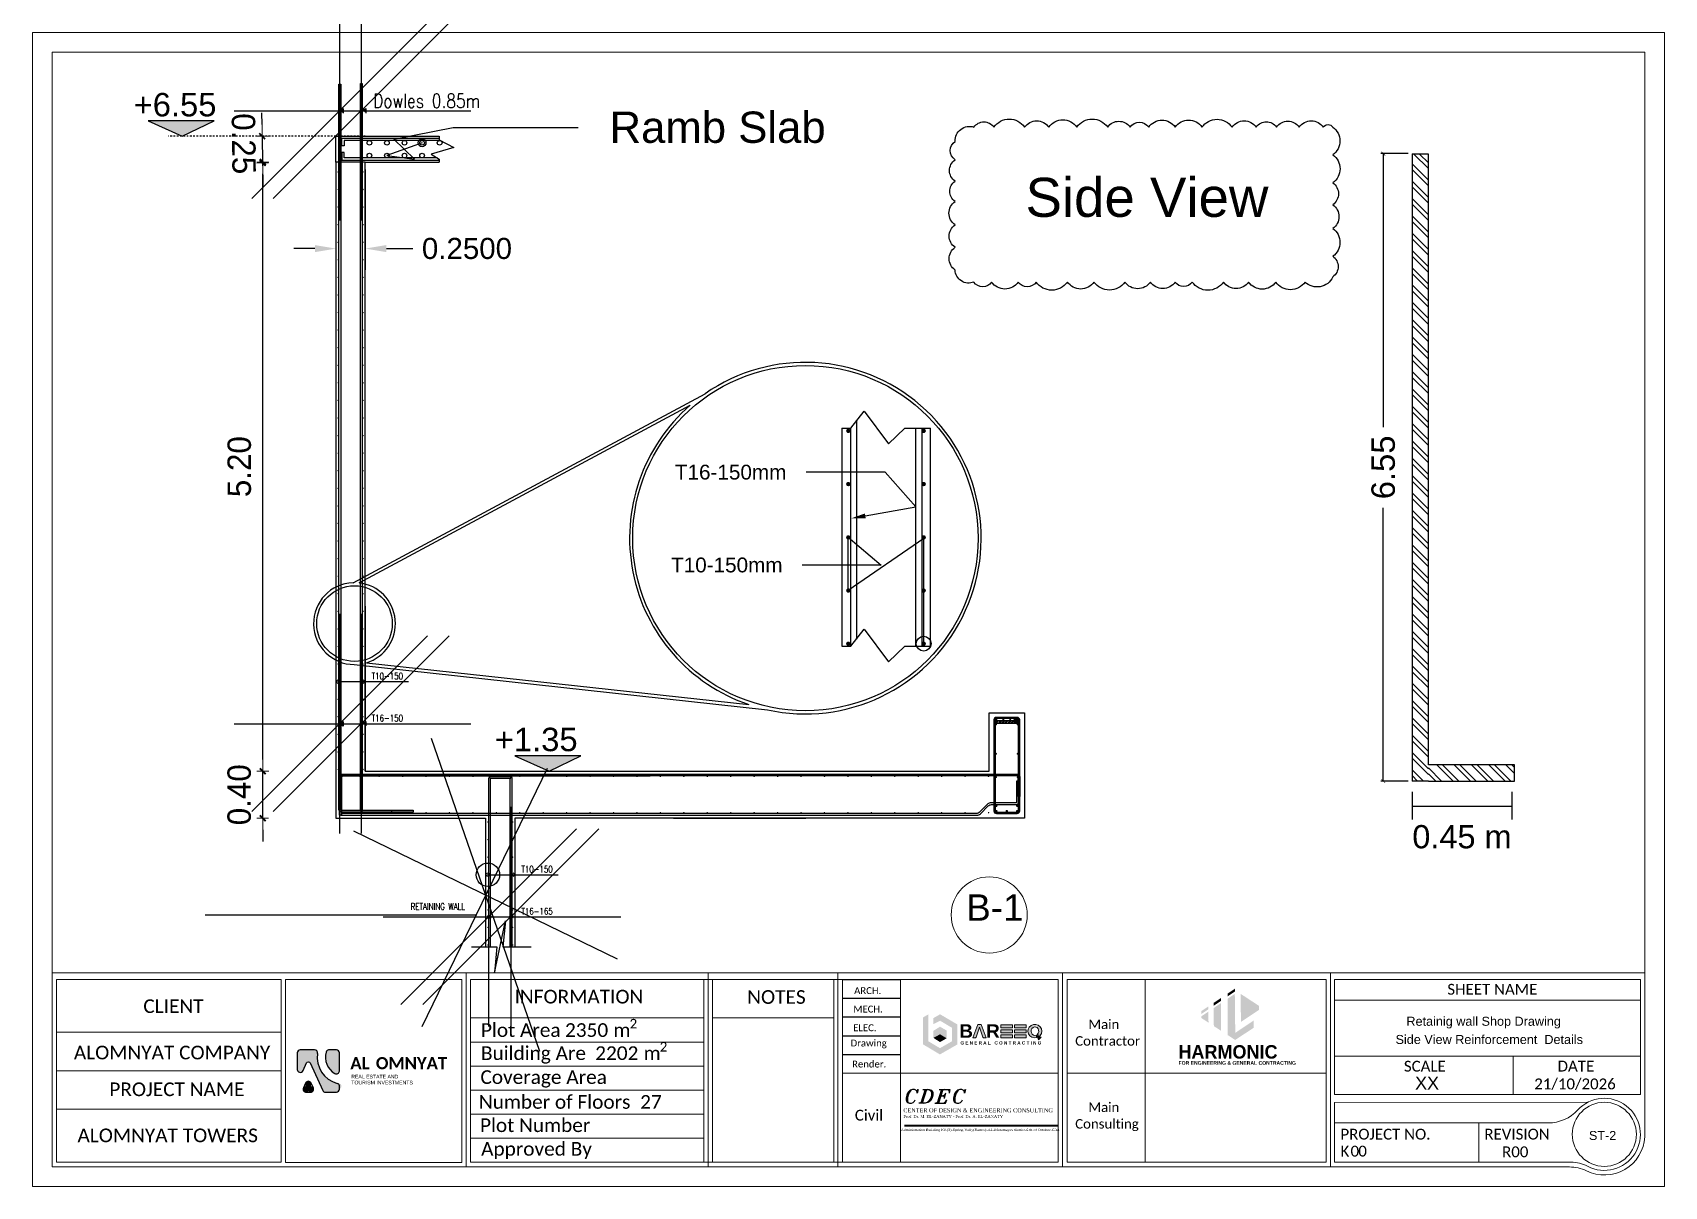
# Model space of a CAD drawing. Header units: millimetres. Extents: x 1175 to 1279, y 978 to 1322.
# Drawn here: x 1174.8 to 1279.1, y 1066.5 to 1140.3 of the extents above; entities that cross this region are included whole.
import ezdxf
from ezdxf import colors
from ezdxf.entities.mleader import LeaderData, LeaderLine
from ezdxf.enums import TextEntityAlignment as Align
from ezdxf.math import Vec2, Vec3

# ---------------------------------------------------------------- set-up
doc = ezdxf.new("R2010")
doc.units = ezdxf.units.MM
doc.linetypes.add('Centre', pattern=[0.03175, 0.00635, -0.004763, 0.015875, -0.004763])
doc.layers.get('Defpoints').update_dxf_attribs({"lineweight": 5})
for name, color, linetype in [('CDEC-FRAMING-PLAN', 7, 'Continuous'), ('CDEC-RFT-X', 221, 'Continuous'), ('CDEC-RFT-Y', 2, 'Continuous'), ('CDEC-SYMBOL', 8, 'Continuous'), ('CDEC-TEXT-25-SCALE', 70, 'Continuous'), ('MASSE', 7, 'Continuous'), ('Text', 7, 'Continuous'), ('XREF-FRAME$0$XREF-TITLEBLOCK$0$text', 3, 'Continuous')]:
    doc.layers.add(name, color=color, linetype=linetype)
for name, color, linetype, lineweight in [('Dim', 7, 'Continuous', 5), ('Grid', 8, 'Centre', 5), ('Sheet_Borders', 7, 'Continuous', 5)]:
    doc.layers.add(name, color=color, linetype=linetype, lineweight=lineweight)
doc.styles.add('Arial_1', font='arial.ttf', dxfattribs={"height": 0.45})
doc.styles.add('Arial_2', font='arial.ttf', dxfattribs={"height": 0.3})
doc.styles.add('CDEC-22-100', font='romans.shx', dxfattribs={"width": 0.8, "height": 0.22})
doc.styles.add('CDEC-22-25', font='romans.shx', dxfattribs={"width": 0.8, "height": 0.055})
doc.styles.add('CDEC-22-50', font='romans.shx', dxfattribs={"width": 0.8, "height": 0.25})
doc.styles.add('RA CALIBRI REGULAR', font='calibril.ttf')
doc.styles.get("Standard").update_dxf_attribs({"font": 'arial.ttf'})
doc.styles.add('XREF-AXIS$0$X-OPTA', font='x-opta1d.shx')
doc.styles.add('XREF-FRAME$0$XREF-TITLEBLOCK$0$CONCEPT1', font='times.ttf')
doc.styles.add('XREF-FRAME$0$XREF-TITLEBLOCK$0$HG', font='ITALICT.shx')
doc.dimstyles.new('CDEC-100', dxfattribs={"dimtxt": 0.22, "dimasz": 0.2, "dimexe": 0.1, "dimexo": 0.3, "dimgap": 0.1, "dimtad": 1, "dimdec": 0, "dimzin": 0, "dimdsep": 46, "dimtxsty": 'CDEC-22-100', "dimblk1": 'TICK', "dimblk2": 'TICK', "dimsah": 1, "dimcen": 0, "dimdle": 6.25, "dimclrd": 8, "dimclre": 8, "dimclrt": 70, "dimadec": 3, "dimazin": 0, "dimtfac": 1, "dimtdec": 0, "dimtix": 1, "dimtmove": 1, "dimatfit": 3, "dimldrblk": 'TICK', "dimfxl": 1, "dimtolj": 1, "dimtzin": 0, "dimarcsym": 0})
doc.dimstyles.new('CDEC-50', dxfattribs={"dimtxt": 0.25, "dimasz": 0.01, "dimexe": 6.25, "dimexo": 0.1, "dimgap": 0.1, "dimtad": 1, "dimlfac": 0.5, "dimzin": 0, "dimdsep": 46, "dimtxsty": 'CDEC-22-50', "dimblk1": 'TICK', "dimblk2": 'TICK', "dimsah": 1, "dimcen": 0, "dimdle": 6.25, "dimse1": 1, "dimse2": 1, "dimclrd": 8, "dimclre": 8, "dimclrt": 70, "dimazin": 0, "dimtfac": 1, "dimtix": 1, "dimtmove": 1, "dimatfit": 3, "dimldrblk": 'TICK', "dimfxl": 6.25, "dimtolj": 1, "dimtzin": 0, "dimarcsym": 0})
doc.dimstyles.new('Copy of ISO-25', dxfattribs={"dimtxt": 0.2, "dimasz": 0.25, "dimexe": 0.15, "dimexo": 0.25, "dimtad": 0, "dimdsep": 46, "dimtxsty": 'Standard', "dimblk": 'ARCHTICK', "dimcen": 0.5, "dimadec": 0, "dimazin": 0, "dimtfac": 1, "dimtmove": 0, "dimatfit": 3, "dimldrblk": 'ARCHTICK', "dimfxl": 1, "dimarcsym": 0})
doc.dimstyles.get("Standard").update_dxf_attribs({"dimtxt": 0.18, "dimasz": 0.18, "dimexe": 0.18, "dimexo": 0.0625, "dimgap": 0.09, "dimtad": 0, "dimtih": 1, "dimtoh": 1, "dimdec": 4, "dimzin": 0, "dimdsep": 46, "dimtxsty": 'Standard', "dimcen": 0.09, "dimadec": 0, "dimazin": 0, "dimtfac": 1, "dimtdec": 4, "dimtofl": 0, "dimtmove": 0, "dimatfit": 3, "dimfxl": 1, "dimtolj": 1, "dimtzin": 0, "dimarcsym": 0})
doc.dimstyles.new('XREF-AXIS$0$DIM100 FINAL..2010', dxfattribs={"dimtxt": 0.2, "dimasz": 0.1, "dimexe": 100, "dimexo": 100, "dimgap": 0.1, "dimtad": 1, "dimzin": 1, "dimdsep": 46, "dimtxsty": 'XREF-AXIS$0$X-OPTA', "dimblk": 'XREF-AXIS$0$TIK', "dimcen": 0.01, "dimse1": 1, "dimse2": 1, "dimclrd": 256, "dimclre": 1, "dimclrt": 3, "dimazin": 0, "dimtfac": 1, "dimtix": 1, "dimtmove": 1, "dimatfit": 3, "dimfxl": 10, "dimfxlon": 1, "dimarcsym": 0})
pattern_1 = [(0, (0, 0), (0, 6.985), [5.08, -1.905]), (90, (0, 0), (-6.985, 4e-16), [5.08, -1.905])]

msp = doc.modelspace()

# ---------------------------------------------------------------- texts
at = {"color": 0, "insert": (1238.295, 1131.02), "char_height": 2.5, "attachment_point": 1}
msp.add_mtext_dynamic_manual_height_columns('Side View', width=17.86758, gutter_width=12.5, heights=[0], dxfattribs=at)
at = {"color": 0, "insert": (1261.954, 1076.206), "char_height": 0.57817, "width": 12.51465, "attachment_point": 1}
msp.add_mtext('Side View Reinforcement  Details', dxfattribs=at)
at = {"layer": 'Text', "ltscale": 3}
for s, height, p in [('Retainig wall Shop Drawing ', 0.57817, (1262.65, 1076.794)), ('ST-2', 0.5782, (1274.317, 1069.488))]:
    msp.add_text(s, height=height, dxfattribs=at).set_placement(p)
at = {"layer": 'Text', "insert": (1263.026, 1088.119), "char_height": 1.4867, "attachment_point": 7, "style": 'Arial_1'}
msp.add_mtext_dynamic_manual_height_columns('0.45 m', width=14.5669, gutter_width=2.814, heights=[2.687], dxfattribs=at)

# ---------------------------------------------------------------- blocks, each defined once
blk = doc.blocks.new('A$Cd8bbae89')
at = {"true_color": 0x319dd3}
h = blk.add_hatch(color=142, dxfattribs=at)
h.dxf.hatch_style = 1
h.paths.add_polyline_path([(0.94, 5.22), (0, 4.67), (0, 0), (0.94, 0.53)])
h.paths.add_polyline_path([(2.97, 3.07), (1.82, 2.35), (1.82, 1.12), (2.97, 1.74)])
h.paths.add_polyline_path([(2.98, 5.23), (1.83, 4.57), (1.82, 3.51), (2.98, 4.11)])
at = {"true_color": 0x2a3383}
h = blk.add_hatch(color=177, dxfattribs=at)
h.dxf.hatch_style = 1
h.paths.add_polyline_path([(3, 5.22), (2.98, 5.22), (2.98, 4.11), (5.04, 2.89), (5.04, 0.52), (5.98, -0.03), (5.98, 3.47)])
h.paths.add_polyline_path([(4.12, 2.41), (2.97, 3.07), (2.97, 1.74), (4.12, 1.05)])
at = {"true_color": 0x319dd3}
h = blk.add_hatch(color=142, dxfattribs=at)
h.dxf.hatch_style = 1
h.paths.add_polyline_path([(8.67, 1.14), (9.13, 1.14, 0.319925), (9.24, 1.22), (9.85, 2.99), (10.44, 1.22, 0.322497), (10.56, 1.14), (11.01, 1.14), (10.13, 3.48), (9.58, 3.48)])
h.paths.add_polyline_path([(13.58, 3.39), (13.58, 2.9), (15.61, 2.9), (15.61, 3.39)])
h.paths.add_polyline_path([(13.58, 2.51), (13.58, 2.02), (15.61, 2.02), (15.61, 2.51)])
h.paths.add_polyline_path([(15.61, 1.14), (15.61, 1.63), (13.58, 1.63), (13.58, 1.14)])
h.paths.add_polyline_path([(15.94, 3.39), (15.94, 2.9), (17.97, 2.9), (17.97, 3.39)])
h.paths.add_polyline_path([(17.97, 2.02), (17.97, 2.51), (15.94, 2.51), (15.94, 2.02)])
h.paths.add_polyline_path([(17.97, 1.14), (17.97, 1.63), (15.94, 1.63), (15.94, 1.14)])
edge = h.paths.add_edge_path()
edge.add_ellipse((19.49, 2.29), major_axis=(-1.21, 0), ratio=0.972651, start_angle=138.7624, end_angle=466.2921)
edge.add_line((19.83, 1.16), (19.73, 1.59))
edge.add_ellipse((19.5, 2.29), major_axis=(0, 0.744), ratio=0.892628, start_angle=218.0399, end_angle=560.2223, ccw=False)
edge.add_line((19.91, 1.71), (20.4, 1.51))
at = {"true_color": 0x288cbd}
h = blk.add_hatch(color=142, dxfattribs=at)
h.dxf.hatch_style = 1
h.paths.add_polyline_path([(5.98, -0.03), (5.04, 0.52), (2.96, -0.67), (0.94, 0.53), (0, 0), (2.95, -1.76), (2.95, -1.76)])
h = blk.add_hatch(color=142, dxfattribs=at)
h.dxf.hatch_style = 1
h.paths.add_polyline_path([(4.12, 1.05), (2.97, 1.74), (1.82, 1.12), (2.97, 0.39)])
at = {"true_color": 0x2a3383}
h = blk.add_hatch(color=177, dxfattribs=at)
h.dxf.hatch_style = 1
h.paths.add_polyline_path([(20.1, 0.81), (20.58, 1.24), (19.85, 1.62)])
at = {"color": 142, "true_color": 0x319dd3}
blk.add_lwpolyline([(8.67, 1.14), (9.58, 3.48), (10.13, 3.48), (11.01, 1.14), (10.56, 1.14, -0.322497), (10.44, 1.22), (9.85, 2.99), (9.24, 1.22, -0.319925), (9.13, 1.14), (8.67, 1.14)], format="xyb", dxfattribs=at)
for points in [[(13.58, 3.39), (15.61, 3.39), (15.61, 2.9), (13.58, 2.9)], [(15.94, 3.39), (17.97, 3.39), (17.97, 2.9), (15.94, 2.9)], [(13.58, 2.51), (15.61, 2.51), (15.61, 2.02), (13.58, 2.02)], [(13.58, 1.63), (15.61, 1.63), (15.61, 1.14), (13.58, 1.14)], [(15.94, 2.51), (17.97, 2.51), (17.97, 2.02), (15.94, 2.02)], [(15.94, 1.63), (17.97, 1.63), (17.97, 1.14), (15.94, 1.14)]]:
    blk.add_lwpolyline(points, close=True, dxfattribs=at)
at = {"color": 143, "true_color": 0x42aad7}
for points in [[(19.73, 1.59), (19.83, 1.16)], [(19.91, 1.71), (20.4, 1.51)]]:
    blk.add_lwpolyline(points, dxfattribs=at)
at = {"color": 177, "true_color": 0x2a3383}
blk.add_lwpolyline([(19.85, 1.62), (20.58, 1.24), (20.1, 0.81), (19.85, 1.62)], dxfattribs=at)
at = {"color": 142, "true_color": 0x319dd3}
for centre, major_axis, ratio, start_param, end_param in [((19.49, 2.29), (-1.21, 0), 0.972651, 2.421862, 8.138333), ((19.5, 2.29), (0, 0.744), 0.892628, 3.805515, 9.777723)]:
    blk.add_ellipse(centre, major_axis=major_axis, ratio=ratio, start_param=start_param, end_param=end_param, dxfattribs=at)
at = {"attachment_point": 1}
for s, width, gutter_width, insert, char_height in [('{\\fArial|b1|i0|c0|p34;\\C142;\\c13868337;B} ', 2.3485, 11.74, (6.33, 3.49), 2.3485), ('\\pxsm2;{\\fArial|b1|i0|c0|p34;\\C177;\\c8598314;G E N E R A L   C O N T R A C T I N G}', 15.8741, 2.87, (6.53, 0.54), 0.5743)]:
    blk.add_mtext_dynamic_manual_height_columns(s, width=width, gutter_width=gutter_width, heights=[0], dxfattribs=dict(at, insert=insert, char_height=char_height))
at = {"color": 143, "true_color": 0x42aad7, "insert": (11.01, 3.49), "char_height": 2.3485, "attachment_point": 1}
blk.add_mtext_dynamic_manual_height_columns('{\\fArial|b1|i0|c0|p34;\\C142;\\c13868337;R} ', width=2.3485, gutter_width=11.74, heights=[0], dxfattribs=at)
blk = doc.blocks.new('sheet')
h = blk.add_hatch(color=154)
h.dxf.hatch_style = 1
h.paths.add_polyline_path([(-384.709, 42.281), (-384.71, 42.383), (-384.977, 42.204), (-384.976, 42.102)])
h = blk.add_hatch(color=154)
h.dxf.hatch_style = 1
h.paths.add_polyline_path([(-384.713, 42.195), (-384.976, 42.019), (-384.967, 40.692), (-384.699, 40.518), (-384.03, 40.958), (-384.03, 41.224), (-384.696, 40.775)])
h.paths.add_polyline_path([(-384.502, 42.197), (-384.489, 41.175), (-383.827, 41.618), (-383.827, 41.756)])
at = {"true_color": 0x636466}
h = blk.add_hatch(color=251, dxfattribs=at)
h.dxf.hatch_style = 1
h.paths.add_polyline_path([(-385.674, 41.634), (-385.675, 41.738), (-385.936, 41.563), (-385.936, 41.459)])
h.paths.add_polyline_path([(-385.673, 41.552), (-385.936, 41.376), (-385.936, 41.321), (-385.67, 41.148)])
h.paths.add_polyline_path([(-385.213, 41.86), (-385.481, 41.68), (-385.476, 41.022), (-385.211, 40.85)])
h = blk.add_hatch(color=251, dxfattribs=at)
h.dxf.hatch_style = 1
h.paths.add_polyline_path([(-385.213, 41.943), (-385.213, 42.046), (-385.483, 41.866), (-385.482, 41.763)])
at = {"true_color": 0x293189}
h = blk.add_hatch(color=177, dxfattribs=at)
h.dxf.hatch_style = 1
h.paths.add_polyline_path([(-418.734, 40.158, 0.414214), (-418.845, 40.046), (-418.845, 39.448, 0.802913), (-418.633, 39.401), (-418.502, 39.683, -0.639253), (-418.375, 39.682), (-417.915, 38.681, 0.29294), (-417.813, 38.616), (-417.42, 38.616, 0.414214), (-417.308, 38.728, 0.553295), (-417.269, 38.913, -0.417813), (-418.106, 40.034, 0.459795), (-418.218, 40.158)])
at = {"true_color": 0x4554a5}
h = blk.add_hatch(color=175, dxfattribs=at)
h.dxf.hatch_style = 1
h.paths.add_polyline_path([(-417.472, 39.295, 0.584571), (-417.308, 39.402), (-417.308, 40.046, 0.414214), (-417.42, 40.158), (-417.702, 40.158, 0.291504), (-417.79, 40.082, 0.342448)])
at = {"true_color": 0x000000}
h = blk.add_hatch(color=18, dxfattribs=at)
h.dxf.hatch_style = 1
h.paths.add_polyline_path([(-418.439, 38.651, 1.441321), (-418.347, 38.839, 1.901432), (-418.531, 38.839, 1.434024)])
at = {"color": 177, "true_color": 0x293189}
blk.add_lwpolyline([(-418.213, 40.158), (-418.734, 40.158, 0.414214), (-418.845, 40.046), (-418.845, 39.448, 0.802913), (-418.633, 39.401), (-418.502, 39.683, -0.639253), (-418.375, 39.682), (-417.915, 38.681, 0.29294), (-417.813, 38.616), (-417.42, 38.616, 0.414214), (-417.308, 38.728), (-417.308, 38.848)], format="xyb", dxfattribs=at)
at = {"color": 175, "true_color": 0x4554a5}
blk.add_lwpolyline([(-417.308, 39.387), (-417.308, 40.046, 0.414214), (-417.42, 40.158), (-417.702, 40.158)], format="xyb", dxfattribs=at)
blk.add_lwpolyline([(-418.257, 38.775), (-418.338, 38.949, 0.63847), (-418.541, 38.949), (-418.621, 38.774, 0.547105), (-418.519, 38.616), (-418.358, 38.616, 0.548839)], format="xyb", close=True)
at = {"color": 177, "true_color": 0x293189}
for centre, radius, start, end in [((-418.215, 40.048), 0.11, 350.42574, 91.37956), ((-417.134, 39.886), 0.983, 171.6397, 255.08064), ((-417.417, 38.83), 0.111, 9.43583, 74.11712)]:
    blk.add_arc(centre, radius, start, end, dxfattribs=at)
at = {"color": 175, "true_color": 0x4554a5}
for centre, radius, start, end in [((-417.123, 39.894), 0.693, 164.60757, 239.81748), ((-417.686, 40.051), 0.108, 98.1031, 165.7009), ((-417.42, 39.394), 0.112, 242.4829, 356.27975)]:
    blk.add_arc(centre, radius, start, end, dxfattribs=at)
at = {"layer": 'CDEC-FRAMING-PLAN'}
for p, q in [((-398.989, 42.72), (-397.047, 42.721)), ((-398.989, 42.719), (-396.884, 42.72)), ((-398.989, 42.037), (-396.883, 42.038)), ((-398.989, 42.037), (-396.883, 42.038)), ((-398.988, 41.355), (-396.883, 41.356)), ((-398.988, 40.673), (-396.883, 40.674)), ((-398.987, 39.991), (-396.882, 39.992))]:
    blk.add_line(p, q, dxfattribs=at)
at = {"layer": 'Sheet_Borders', "linetype": 'Continuous', "lineweight": 0}
for p, q in [((-428.475, 35.187), (-428.475, 77.192)), ((-428.475, 77.192), (-369.075, 77.192)), ((-428.475, 35.187), (-428.475, 77.192)), ((-428.475, 77.192), (-369.075, 77.192)), ((-369.075, 77.192), (-369.075, 35.187)), ((-369.075, 77.192), (-369.075, 35.187)), ((-369.075, 77.192), (-369.075, 35.187)), ((-427.768, 35.894), (-427.768, 76.484)), ((-427.768, 76.484), (-369.782, 76.484)), ((-369.782, 76.484), (-427.768, 76.484)), ((-427.768, 76.484), (-427.768, 35.894)), ((-369.782, 76.484), (-369.782, 36.993)), ((-427.768, 42.966), (-427.768, 42.966)), ((-427.768, 42.966), (-369.782, 42.966)), ((-412.694, 42.966), (-412.694, 35.894)), ((-403.882, 42.966), (-403.882, 35.894)), ((-399.161, 42.966), (-399.161, 35.894)), ((-390.991, 42.966), (-390.991, 35.894)), ((-381.234, 42.966), (-381.234, 35.894)), ((-419.424, 42.721), (-427.606, 42.721)), ((-427.606, 36.07), (-427.606, 42.721)), ((-419.424, 36.07), (-419.424, 42.721)), ((-419.268, 42.721), (-412.85, 42.721)), ((-419.268, 36.051), (-419.268, 42.721)), ((-412.85, 42.721), (-412.85, 36.051)), ((-412.537, 42.719), (-401.369, 42.719)), ((-412.537, 36.069), (-412.537, 42.719)), ((-404.039, 42.719), (-404.039, 36.069)), ((-403.726, 42.721), (-403.726, 36.07)), ((-391.141, 42.721), (-401.369, 42.719)), ((-399.311, 36.07), (-399.311, 42.721)), ((-398.989, 36.07), (-398.989, 42.721)), ((-396.884, 42.721), (-396.884, 36.07)), ((-391.141, 36.07), (-391.141, 42.721)), ((-381.385, 42.721), (-390.819, 42.721)), ((-390.819, 36.07), (-390.819, 42.721)), ((-387.98, 42.721), (-387.98, 36.07)), ((-381.385, 36.07), (-381.385, 42.721)), ((-381.084, 38.526), (-381.084, 42.721)), ((-381.084, 42.721), (-369.948, 42.721)), ((-369.948, 42.721), (-369.948, 38.526)), ((-381.084, 41.972), (-369.948, 41.972)), ((-412.537, 41.327), (-404.039, 41.327)), ((-403.726, 41.328), (-399.311, 41.328)), ((-419.424, 40.796), (-427.606, 40.796)), ((-412.537, 40.441), (-404.039, 40.441)), ((-381.084, 39.933), (-369.948, 39.933)), ((-374.579, 38.526), (-374.579, 39.933)), ((-419.424, 39.395), (-427.606, 39.395)), ((-412.537, 39.566), (-404.039, 39.566)), ((-391.141, 39.314), (-398.989, 39.314)), ((-388.438, 39.314), (-390.819, 39.314)), ((-388.438, 39.314), (-381.385, 39.314)), ((-412.537, 38.692), (-404.039, 38.692)), ((-381.084, 38.526), (-369.948, 38.526)), ((-381.083, 38.238), (-371.864, 38.247)), ((-381.083, 38.238), (-381.081, 36.07)), ((-427.606, 38.003), (-419.424, 38.003)), ((-412.537, 37.817), (-404.039, 37.817)), ((-381.083, 37.498), (-373.3, 37.498)), ((-375.826, 37.498), (-375.826, 36.066)), ((-412.537, 36.943), (-404.039, 36.943)), ((-372.533, 35.894), (-427.768, 35.894)), ((-427.606, 36.07), (-419.424, 36.07)), ((-412.85, 36.051), (-419.268, 36.051)), ((-412.537, 36.069), (-401.369, 36.069)), ((-391.141, 36.07), (-401.369, 36.069)), ((-390.819, 36.07), (-381.407, 36.07)), ((-390.819, 36.07), (-381.385, 36.07)), ((-381.081, 36.07), (-372.48, 36.07))]:
    blk.add_line(p, q, dxfattribs=at)
blk.add_lwpolyline([(-369.075, 35.187), (-428.475, 35.187)], close=True, dxfattribs=at)
blk.add_circle((-371.261, 37.082), 1.166, dxfattribs=at)
for centre, radius, start, end in [((-371.261, 37.082), 1.312, 242.34213, 137.42425), ((-373.3, 38.955), 1.457, 270, 317.42425), ((-371.261, 37.082), 1.481, 243.95311, 356.57566), ((-372.533, 34.48), 1.414, 63.95311, 90), ((-372.479, 34.758), 1.312, 62.34213, 90.06302)]:
    blk.add_arc(centre, radius, start, end, dxfattribs=at)
at = {"layer": 'XREF-FRAME$0$XREF-TITLEBLOCK$0$text', "color": 8}
for p, q in [((-396.738, 37.411), (-391.167, 37.411)), ((-396.738, 37.387), (-391.167, 37.387))]:
    blk.add_line(p, q, dxfattribs=at)
at = {"layer": 'Sheet_Borders', "xscale": 0.2089906934372016, "yscale": 0.2089906934372016, "zscale": 0.2089906934372016}
blk.add_blockref('A$Cd8bbae89', (-396.065, 40.359), dxfattribs=at)
at = {"attachment_point": 1}
for s, width, gutter_width, insert, char_height in [('{\\fCandara|b1|i0|c0|p34;\\C256;\\c0;AL} ', 0.43904, 2.195, (-416.91, 39.892), 0.43904), ('{\\fCandara|b1|i0|c0|p34;\\C256;\\c0;OMNYAT}', 2.78249, 2.195, (-415.981, 39.892), 0.43904), ('{\\fTraditional Arabic|b1|i0|c0|p18;\\C156;HARMONIC}', 0.04433, 2.454, (-386.767, 40.33), 0.49089), ('{\\fArabic Typesetting|b1|i0|c0|p66;\\C156;FOR ENGINEERING & GENERAL CONTRACTING}', 5.03257, 0.666, (-386.761, 39.747), 0.13322)]:
    blk.add_mtext_dynamic_manual_height_columns(s, width=width, gutter_width=gutter_width, heights=[0], dxfattribs=dict(at, insert=insert, char_height=char_height))
at = {"insert": (-416.876, 39.25), "char_height": 0.13365, "attachment_point": 1, "style": 'Arial_1'}
blk.add_mtext_dynamic_manual_height_columns('\\pxsm1;{\\C256;\\c0;REAL ESTATE AND}', width=2.81151, gutter_width=0.686, heights=[0.417], dxfattribs=at)
at = {"insert": (-416.875, 39.033), "char_height": 0.13365, "width": 2.81151, "attachment_point": 1, "style": 'Arial_1'}
blk.add_mtext('TOURISM INVESTMENTS', dxfattribs=at)
at = {"layer": 'Sheet_Borders', "linetype": 'Continuous', "lineweight": 0, "style": 'RA CALIBRI REGULAR'}
for s, height, p in [('INFORMATION', 0.49749, (-410.931, 41.846)), ('NOTES', 0.4975, (-402.46, 41.833)), ('ARCH.', 0.25, (-398.57, 42.189)), ('SHEET NAME', 0.3943, (-376.978, 42.165)), ('CLIENT', 0.4975, (-424.445, 41.499)), ('MECH.', 0.25, (-398.6, 41.517)), ('ELEC.', 0.25, (-398.606, 40.836)), ('Main ', 0.3456, (-390.042, 40.915)), ('Drawing', 0.25, (-398.7, 40.28)), ('  Contractor', 0.34558, (-390.766, 40.31)), ('ALOMNYAT COMPANY', 0.49749, (-426.974, 39.811)), ('Coverage Area', 0.49749, (-412.174, 38.917)), ('Render.', 0.25, (-398.644, 39.516)), ('SCALE', 0.3943, (-378.558, 39.365)), ('DATE', 0.3943, (-372.962, 39.369)), ('PROJECT NAME', 0.49749, (-425.683, 38.473)), ('21/10/2026', 0.3943, (-373.812, 38.721)), ('Main ', 0.3456, (-390.042, 37.896)), ('Plot Number', 0.49749, (-412.188, 37.165)), ('Civil', 0.3943, (-398.544, 37.582)), ('  Consulting', 0.34558, (-390.766, 37.291)), ('ALOMNYAT TOWERS', 0.49749, (-426.842, 36.795)), ('Approved By', 0.49749, (-412.149, 36.304)), ('PROJECT NO.', 0.39425, (-380.868, 36.891)), ('REVISION', 0.3943, (-375.628, 36.892)), ('K', 0.394, (-380.866, 36.273)), ('0', 0.394, (-380.499, 36.273)), ('0', 0.394, (-380.216, 36.273)), ('R00', 0.3943, (-374.982, 36.248))]:
    blk.add_text(s, height=height, dxfattribs=at).set_placement(p)
at = {"layer": 'Sheet_Borders', "style": 'RA CALIBRI REGULAR'}
for s, height, p in [('Plot Area ', 0.4975, (-412.155, 40.629)), (' m', 0.4975, (-407.507, 40.629)), ('2', 0.348, (-406.744, 40.936)), ('2', 0.348, (-405.646, 40.094)), ('Building Are  ', 0.49749, (-412.155, 39.788)), (' m', 0.4975, (-406.408, 39.788)), ('Number of Floors  ', 0.49749, (-412.228, 38.013))]:
    blk.add_text(s, height=height, dxfattribs=at).set_placement(p)
at = {"layer": 'Sheet_Borders', "color": 244, "true_color": 0x991b1e, "style": 'RA CALIBRI REGULAR'}
for s, p in [('2350', (-409.096, 40.629)), ('2202', (-407.997, 39.788)), ('27', (-406.36, 38.013))]:
    blk.add_text(s, height=0.4975, dxfattribs=at).set_placement(p)
at = {"layer": 'Text', "ltscale": 3}
blk.add_text('XX', height=0.4657, dxfattribs=at).set_placement((-378.148, 38.714))
at = {"layer": 'XREF-FRAME$0$XREF-TITLEBLOCK$0$text', "color": 2, "style": 'XREF-FRAME$0$XREF-TITLEBLOCK$0$HG', "width": 1.2}
blk.add_text('CDEC', height=0.5, dxfattribs=at).set_placement((-396.759, 38.218))
at = {"layer": 'XREF-FRAME$0$XREF-TITLEBLOCK$0$text', "color": 4, "style": 'XREF-FRAME$0$XREF-TITLEBLOCK$0$CONCEPT1', "width": 0.9}
blk.add_text('CENTER OF DESIGN & ENGINEERING CONSULTING', height=0.14992, dxfattribs=at).set_placement((-396.781, 37.881))
at = {"layer": 'XREF-FRAME$0$XREF-TITLEBLOCK$0$text', "style": 'XREF-FRAME$0$XREF-TITLEBLOCK$0$CONCEPT1'}
blk.add_text('Prof. Dr. M. EL-ZANATY - Prof. Dr. A. EL-ZANATY', height=0.10625, dxfattribs=at).set_placement((-396.772, 37.678))
at = {"layer": 'XREF-FRAME$0$XREF-TITLEBLOCK$0$text', "style": 'XREF-FRAME$0$XREF-TITLEBLOCK$0$CONCEPT1', "width": 1.2}
blk.add_text('Administration Building N0.(2)-Spring Vally(Ramw)-AL-Motamayes district-6 th of October-Giza', height=0.08007, dxfattribs=at).set_placement((-393.983, 37.206), align=Align.CENTER)
blk = doc.blocks.new('TICK')
at = {"color": 8}
for p, q in [((0, -6.25), (0, 6.25)), ((6, 0), (-6.25, 0))]:
    blk.add_line(p, q, dxfattribs=at)
at = {"color": 7}
blk.add_line((-5, -5), (5, 5), dxfattribs=at)
blk = doc.blocks.new('*U397')
at = {"layer": 'CDEC-RFT-X', "const_width": 0.00599}
blk.add_lwpolyline([(0.003, 0, -1), (-0.003, 0, -1)], format="xyb", close=True, dxfattribs=at)
blk = doc.blocks.new('*U396')
at = {"color": 0, "linetype": 'ByBlock', "lineweight": -2, "transparency": 16777216}
for p in [(-0.2125, 1.05), (0, 1.05), (-0.2125, 0.9), (0, 0.9), (-0.2125, 0.75), (0, 0.75), (-0.2125, 0.6), (0, 0.6), (-0.2125, 0.45), (0, 0.45), (-0.2125, 0.3), (0, 0.3), (-0.2125, 0.15), (0, 0.15), (-0.2125, 0), (0, 0)]:
    blk.add_blockref('*U397', p, dxfattribs=at)
blk = doc.blocks.new('*U395')
at = {"layer": 'CDEC-RFT-X', "const_width": 0.00599}
blk.add_lwpolyline([(0.003, 0, -1), (-0.003, 0, -1)], format="xyb", close=True, dxfattribs=at)
blk = doc.blocks.new('*U398')
at = {"color": 0, "linetype": 'ByBlock', "lineweight": -2, "transparency": 16777216}
for p in [(-0.2125, 5.1), (0, 5.1), (-0.2125, 4.95), (0, 4.95), (-0.2125, 4.8), (0, 4.8), (-0.2125, 4.65), (0, 4.65), (-0.2125, 4.5), (0, 4.5), (-0.2125, 4.35), (0, 4.35), (-0.2125, 4.2), (0, 4.2), (-0.2125, 4.05), (0, 4.05), (-0.2125, 3.9), (0, 3.9), (-0.2125, 3.75), (0, 3.75), (-0.2125, 3.6), (0, 3.6), (-0.2125, 3.45), (0, 3.45), (-0.2125, 3.3), (0, 3.3), (-0.2125, 3.15), (0, 3.15), (-0.2125, 3), (0, 3), (-0.2125, 2.85), (0, 2.85), (-0.2125, 2.7), (0, 2.7), (-0.2125, 2.55), (0, 2.55), (-0.2125, 2.4), (0, 2.4), (-0.2125, 2.25), (0, 2.25), (-0.2125, 2.1), (0, 2.1), (-0.2125, 1.95), (0, 1.95), (-0.2125, 1.8), (0, 1.8), (-0.2125, 1.65), (0, 1.65), (-0.2125, 1.5), (0, 1.5), (-0.2125, 1.35), (0, 1.35), (-0.2125, 1.2), (0, 1.2), (-0.2125, 1.05), (0, 1.05), (-0.2125, 0.9), (0, 0.9), (-0.2125, 0.75), (0, 0.75), (-0.2125, 0.6), (0, 0.6), (-0.2125, 0.45), (0, 0.45), (-0.2125, 0.3), (0, 0.3), (-0.2125, 0.15), (0, 0.15), (-0.2125, 0), (0, 0)]:
    blk.add_blockref('*U395', p, dxfattribs=at)
blk = doc.blocks.new('*U389')
at = {"layer": 'CDEC-RFT-X', "const_width": 0.00599}
blk.add_lwpolyline([(0.003, 0, -1), (-0.003, 0, -1)], format="xyb", close=True, dxfattribs=at)
blk = doc.blocks.new('*U390')
at = {"color": 0, "linetype": 'ByBlock', "lineweight": -2, "transparency": 16777216}
for p in [(-0.152, 0.309), (0, 0.309), (-0.152, 0), (0, 0)]:
    blk.add_blockref('*U389', p, dxfattribs=at)
blk = doc.blocks.new('*U391')
at = {"layer": 'CDEC-RFT-X', "const_width": 0.01}
blk.add_lwpolyline([(-0.005, 0, -1), (0.005, 0, -1)], format="xyb", close=True, dxfattribs=at)
blk = doc.blocks.new('*U392')
at = {"color": 0, "linetype": 'ByBlock', "lineweight": -2, "transparency": 16777216}
for p in [(0, 0), (0.089, 0), (0.178, 0)]:
    blk.add_blockref('*U391', p, dxfattribs=at)
blk = doc.blocks.new('*U393')
at = {"layer": 'CDEC-RFT-X', "const_width": 0.00599}
blk.add_lwpolyline([(0.003, 0, -1), (-0.003, 0, -1)], format="xyb", close=True, dxfattribs=at)
blk = doc.blocks.new('*U394')
at = {"color": 0, "linetype": 'ByBlock', "lineweight": -2, "transparency": 16777216}
for p in [(-5.2, 0.309), (-5, 0.309), (-4.8, 0.309), (-4.6, 0.309), (-4.4, 0.309), (-4.2, 0.309), (-4, 0.309), (-3.8, 0.309), (-3.6, 0.309), (-3.4, 0.309), (-3.2, 0.309), (-3, 0.309), (-2.8, 0.309), (-2.6, 0.309), (-2.4, 0.309), (-2.2, 0.309), (-2, 0.309), (-1.8, 0.309), (-1.6, 0.309), (-1.4, 0.309), (-1.2, 0.309), (-1, 0.309), (-0.8, 0.309), (-0.6, 0.309), (-0.4, 0.309), (-0.2, 0.309), (0, 0.309), (-5.2, 0), (-5, 0), (-4.8, 0), (-4.6, 0), (-4.4, 0), (-4.2, 0), (-4, 0), (-3.8, 0), (-3.6, 0), (-3.4, 0), (-3.2, 0), (-3, 0), (-2.8, 0), (-2.6, 0), (-2.4, 0), (-2.2, 0), (-2, 0), (-1.8, 0), (-1.6, 0), (-1.4, 0), (-1.2, 0), (-1, 0), (-0.8, 0), (-0.6, 0), (-0.4, 0), (-0.2, 0), (0, 0)]:
    blk.add_blockref('*U393', p, dxfattribs=at)
blk = doc.blocks.new('*U401')
at = {"layer": 'CDEC-RFT-X', "const_width": 0.00802}
blk.add_lwpolyline([(-0.004, 0, 1), (0.004, 0, 1)], format="xyb", close=True, dxfattribs=at)
blk = doc.blocks.new('*U402')
at = {"color": 0, "linetype": 'ByBlock', "lineweight": -2, "transparency": 16777216}
for p in [(0, 0), (0.06, 0), (0.119, 0), (0.179, 0)]:
    blk.add_blockref('*U401', p, dxfattribs=at)
blk = doc.blocks.new('*U403')
at = {"layer": 'CDEC-RFT-X', "const_width": 0.00802}
blk.add_lwpolyline([(-0.004, 0, 1), (0.004, 0, 1)], format="xyb", close=True, dxfattribs=at)
blk = doc.blocks.new('*U384')
at = {"color": 0, "linetype": 'ByBlock', "lineweight": -2, "transparency": 16777216}
for p in [(0, 0), (0.1835, 0)]:
    blk.add_blockref('*U403', p, dxfattribs=at)
blk = doc.blocks.new('*U399')
at = {"layer": 'CDEC-RFT-X', "const_width": 0.01}
blk.add_lwpolyline([(-0.005, 0, -1), (0.005, 0, -1)], format="xyb", close=True, dxfattribs=at)
blk = doc.blocks.new('*U400')
at = {"color": 0, "linetype": 'ByBlock', "lineweight": -2, "transparency": 16777216}
for p in [(0, 0), (0.178, 0)]:
    blk.add_blockref('*U399', p, dxfattribs=at)
blk = doc.blocks.new('XREF-AXIS$0$TIK')
for p, q in [((-1, 0), (0.5, 0)), ((0, 0.5), (0, -0.5))]:
    blk.add_line(p, q)
at = {"const_width": 0.15}
blk.add_lwpolyline([(0.25, 0.25), (-0.25, -0.25)], dxfattribs=at)
blk = doc.blocks.new('*D91')
at = {"layer": 'Defpoints', "color": 0, "transparency": 16777216}
for p in [(1239.348, 1123.912), (1240.222, 1123.912), (1240.222, 1118.712)]:
    blk.add_point(p, dxfattribs=at)
at = {"layer": 'Dim', "lineweight": -2, "transparency": 16777216}
blk.add_line((1239.348, 1118.812), (1239.348, 1123.812), dxfattribs=at)
at = {"layer": 'Dim', "lineweight": -2, "transparency": 16777216, "xscale": 0.1, "yscale": 0.1, "zscale": 0.1}
for p, rotation in [((1239.348, 1123.912), 90), ((1239.348, 1118.712), 270)]:
    blk.add_blockref('XREF-AXIS$0$TIK', p, dxfattribs=dict(at, rotation=rotation))
at = {"layer": 'Dim', "color": 3, "transparency": 16777216, "insert": (1239.148, 1121.312), "char_height": 0.2, "attachment_point": 5, "rotation": 90, "style": 'XREF-AXIS$0$X-OPTA'}
blk.add_mtext('5.20', dxfattribs=at)
blk = doc.blocks.new('*D291')
at = {"layer": 'Defpoints', "color": 0, "transparency": 16777216}
for p in [(1239.972, 1123.912), (1240.222, 1123.912), (1239.972, 1123.173)]:
    blk.add_point(p, dxfattribs=at)
at = {"layer": 'Dim', "color": 0, "lineweight": -2, "transparency": 16777216}
for p, q in [((1239.972, 1123.849), (1239.972, 1122.993)), ((1240.222, 1123.849), (1240.222, 1122.993)), ((1239.792, 1123.173), (1239.612, 1123.173)), ((1240.402, 1123.173), (1240.627, 1123.173))]:
    blk.add_line(p, q, dxfattribs=at)
at = {"layer": 'Dim', "color": 0, "transparency": 16777216}
for points in [[(1239.792, 1123.203), (1239.792, 1123.143), (1239.972, 1123.173)], [(1240.402, 1123.203), (1240.402, 1123.143), (1240.222, 1123.173)]]:
    blk.add_solid(points, dxfattribs=at)
at = {"layer": 'Dim', "color": 0, "transparency": 16777216, "insert": (1241.09, 1123.173), "char_height": 0.18, "attachment_point": 5}
blk.add_mtext('\\A1;0.2500', dxfattribs=at)
blk = doc.blocks.new('*U385')
at = {"color": 0}
blk.add_circle((0, 0), 0.02, dxfattribs=at)
blk = doc.blocks.new('*U386')
at = {"color": 0, "linetype": 'ByBlock', "lineweight": -2, "transparency": 16777216}
for p in [(0, 0), (0.15, 0), (0.3, 0), (0.45, 0)]:
    blk.add_blockref('*U385', p, dxfattribs=at)
blk = doc.blocks.new('*U387')
at = {"color": 0}
blk.add_circle((0, 0), 0.02, dxfattribs=at)
blk = doc.blocks.new('*U388')
at = {"color": 0, "linetype": 'ByBlock', "lineweight": -2, "transparency": 16777216}
for p in [(0, 0), (0.15, 0), (0.3, 0), (0.45, 0), (0.6, 0)]:
    blk.add_blockref('*U387', p, dxfattribs=at)
blk = doc.blocks.new('*D334')
at = {"layer": 'Defpoints', "color": 0, "transparency": 16777216}
for p in [(1239.347, 1118.712), (1241.249, 1118.712), (1241.249, 1118.312)]:
    blk.add_point(p, dxfattribs=at)
at = {"layer": 'Dim', "lineweight": -2, "transparency": 16777216}
for p, q in [((1239.347, 1118.812), (1239.347, 1118.912)), ((1239.347, 1118.312), (1239.347, 1118.712)), ((1239.347, 1118.212), (1239.347, 1118.112))]:
    blk.add_line(p, q, dxfattribs=at)
at = {"layer": 'Dim', "lineweight": -2, "transparency": 16777216, "xscale": 0.1, "yscale": 0.1, "zscale": 0.1}
for p, rotation in [((1239.347, 1118.712), 270), ((1239.347, 1118.312), 90)]:
    blk.add_blockref('XREF-AXIS$0$TIK', p, dxfattribs=dict(at, rotation=rotation))
at = {"layer": 'Dim', "color": 3, "transparency": 16777216, "insert": (1239.147, 1118.512), "char_height": 0.2, "attachment_point": 5, "rotation": 90, "style": 'XREF-AXIS$0$X-OPTA'}
blk.add_mtext('0.40', dxfattribs=at)
blk = doc.blocks.new('*D404')
at = {"layer": 'Defpoints', "color": 0, "transparency": 16777216}
for p in [(1239.969, 1124.141), (1239.346, 1123.903), (1239.972, 1123.912)]:
    blk.add_point(p, dxfattribs=at)
at = {"layer": 'Dim', "lineweight": -2, "transparency": 16777216}
for p, q in [((1239.342, 1124.232), (1239.34, 1124.332)), ((1239.343, 1124.132), (1239.346, 1123.903)), ((1239.347, 1123.803), (1239.349, 1123.703))]:
    blk.add_line(p, q, dxfattribs=at)
at = {"layer": 'Dim', "lineweight": -2, "transparency": 16777216, "xscale": 0.1, "yscale": 0.1, "zscale": 0.1}
for p, rotation in [((1239.343, 1124.132), 270.7806492835705), ((1239.346, 1123.903), 90.78064928357047)]:
    blk.add_blockref('XREF-AXIS$0$TIK', p, dxfattribs=dict(at, rotation=rotation))
at = {"layer": 'Dim', "color": 3, "transparency": 16777216, "insert": (1239.184, 1124.068), "char_height": 0.2, "attachment_point": 5, "rotation": 270.7806, "style": 'XREF-AXIS$0$X-OPTA'}
blk.add_mtext('0.25', dxfattribs=at)
blk = doc.blocks.new('*U146')
at = {"layer": 'CDEC-RFT-X', "const_width": 0.136}
blk.add_lwpolyline([(0.07, 0, -1), (-0.07, 0, -1)], format="xyb", close=True, dxfattribs=at)
blk = doc.blocks.new('*U145')
at = {"color": 0, "linetype": 'ByBlock', "lineweight": -2, "transparency": 16777216}
for p in [(-4.82, 13.61), (0, 13.61), (-4.82, 10.21), (0, 10.21), (-4.82, 6.8), (0, 6.8), (-4.82, 3.4), (0, 3.4), (-4.82, 0), (0, 0)]:
    blk.add_blockref('*U146', p, dxfattribs=at)
blk = doc.blocks.new('_Origin')
at = {"color": 0, "linetype": 'ByBlock', "lineweight": -2}
blk.add_line((0, 0), (-1, 0), dxfattribs=at)
blk.add_circle((0, 0), 0.5, dxfattribs=at)
blk = doc.blocks.new('_ArchTick')
at = {"color": 0, "linetype": 'ByBlock', "const_width": 0.15}
blk.add_lwpolyline([(-0.5, -0.5), (0.5, 0.5)], dxfattribs=at)
blk = doc.blocks.new('*D405')
at = {"layer": 'Defpoints', "color": 0, "transparency": 16777216}
for p in [(1261.17, 1132.56), (1263.01, 1132.56), (1263.01, 1092.44)]:
    blk.add_point(p, dxfattribs=at)
at = {"layer": 'MASSE', "color": 0, "lineweight": -2, "transparency": 16777216}
for p, q in [((1262.76, 1132.56), (1261.02, 1132.56)), ((1261.17, 1132.56), (1261.17, 1115.08)), ((1261.17, 1092.44), (1261.17, 1109.91)), ((1262.76, 1092.44), (1261.02, 1092.44))]:
    blk.add_line(p, q, dxfattribs=at)
at = {"layer": 'MASSE', "color": 0, "lineweight": -2, "transparency": 16777216, "xscale": 0.25, "yscale": 0.25, "zscale": 0.25}
for p, rotation in [((1261.17, 1132.56), 90), ((1261.17, 1092.44), 270)]:
    blk.add_blockref('_ArchTick', p, dxfattribs=dict(at, rotation=rotation))
at = {"layer": 'MASSE', "color": 0, "transparency": 16777216, "insert": (1261.17, 1112.5), "char_height": 1.5, "attachment_point": 5, "rotation": 90}
blk.add_mtext('6.55', dxfattribs=at)
blk = doc.blocks.new('65270988')
h = blk.add_hatch(color=7)
h.dxf.hatch_style = 1
h.paths.add_polyline_path([(1238.93164, 1124.26383), (1238.36815, 1124.26383), (1238.66008, 1124.13198)])
at = {"true_color": 0x000000}
h = blk.add_hatch(color=18, dxfattribs=at)
h.dxf.hatch_style = 1
h.paths.add_polyline_path([(1240.03247, 1124.36837), (1240.03247, 1124.32907), (1240.00296, 1124.34955)])
h = blk.add_hatch(color=18, dxfattribs=at)
h.dxf.hatch_style = 1
h.paths.add_polyline_path([(1240.22799, 1124.3692), (1240.22799, 1124.32989), (1240.19848, 1124.35037)])
h = blk.add_hatch()
h.set_pattern_fill('ANGLE', color=5)
h.set_pattern_definition(pattern_1)
edge = h.paths.add_edge_path()
edge.add_arc((1240.25696, 1124.07609), 0.02, 0, 360)
edge = h.paths.add_edge_path()
edge.add_arc((1240.40696, 1124.07609), 0.02, 0, 360)
edge = h.paths.add_edge_path()
edge.add_arc((1240.55696, 1124.07609), 0.02, 0, 360)
edge = h.paths.add_edge_path()
edge.add_arc((1240.70696, 1124.07609), 0.02, 0, 360)
edge = h.paths.add_edge_path()
edge.add_arc((1240.85696, 1124.07609), 0.02, 0, 360)
edge = h.paths.add_edge_path()
edge.add_arc((1240.25696, 1123.9667), 0.02, 0, 360)
edge = h.paths.add_edge_path()
edge.add_arc((1240.40696, 1123.9667), 0.02, 0, 360)
edge = h.paths.add_edge_path()
edge.add_arc((1240.55696, 1123.9667), 0.02, 0, 360)
edge = h.paths.add_edge_path()
edge.add_arc((1240.70696, 1123.9667), 0.02, 0, 360)
h = blk.add_hatch()
h.set_pattern_fill('ANGLE', color=5)
h.set_pattern_definition(pattern_1)
edge = h.paths.add_edge_path()
edge.add_arc((1240.25696, 1124.07609), 0.02, 0, 360)
edge = h.paths.add_edge_path()
edge.add_arc((1240.40696, 1124.07609), 0.02, 0, 360)
edge = h.paths.add_edge_path()
edge.add_arc((1240.55696, 1124.07609), 0.02, 0, 360)
edge = h.paths.add_edge_path()
edge.add_arc((1240.70696, 1124.07609), 0.02, 0, 360)
edge = h.paths.add_edge_path()
edge.add_arc((1240.85696, 1124.07609), 0.02, 0, 360)
edge = h.paths.add_edge_path()
edge.add_arc((1240.25696, 1123.9667), 0.02, 0, 360)
edge = h.paths.add_edge_path()
edge.add_arc((1240.40696, 1123.9667), 0.02, 0, 360)
edge = h.paths.add_edge_path()
edge.add_arc((1240.55696, 1123.9667), 0.02, 0, 360)
edge = h.paths.add_edge_path()
edge.add_arc((1240.70696, 1123.9667), 0.02, 0, 360)
h = blk.add_hatch(color=18, dxfattribs=at)
h.dxf.hatch_style = 1
h.paths.add_polyline_path([(1240.03247, 1119.13727), (1240.03247, 1119.09796), (1240.00296, 1119.11844)])
h = blk.add_hatch(color=18, dxfattribs=at)
h.dxf.hatch_style = 1
h.paths.add_polyline_path([(1240.22799, 1119.13809), (1240.22799, 1119.09879), (1240.19848, 1119.11926)])
h = blk.add_hatch()
h.set_pattern_fill('ANSI32', color=6, scale=0.05)
h.set_pattern_definition([(45, (1116.795473, 1029.987579), (-0.0132582521, 0.0132582521), []), (45, (1116.804311, 1029.987579), (-0.0132582521, 0.0132582521), [])])
h.paths.add_polyline_path([(1245.77136, 1119.12082), (1245.78282, 1119.14582), (1245.59676, 1119.14582), (1245.59676, 1119.12082)])
h.paths.add_polyline_path([(1245.79676, 1119.12082), (1245.79676, 1119.14582), (1245.78282, 1119.14582), (1245.77136, 1119.12082)])
h = blk.add_hatch(color=7)
h.dxf.hatch_style = 1
h.paths.add_polyline_path([(1242.06228, 1118.84383), (1241.4988, 1118.84383), (1241.79073, 1118.71198)])
h = blk.add_hatch(dxfattribs=at)
h.set_pattern_fill('ANSI32', color=18, scale=0.1)
h.set_pattern_definition([(45, (710.252217, 546.731698), (-0.0265165043, 0.0265165043), []), (45, (710.269894, 546.731698), (-0.0265165043, 0.0265165043), [])])
edge = h.paths.add_edge_path()
edge.add_line((1242.65285, 1118.67096), (1240.02443, 1118.67096))
edge.add_arc((1240.02405, 1118.66576), 0.00521, 85.863514, 184.136486)
edge.add_line((1240.01885, 1118.66538), (1240.01885, 1118.33696))
edge.add_line((1240.01885, 1118.33696), (1240.00285, 1118.33696))
edge.add_line((1240.00285, 1118.33696), (1240.00285, 1118.665))
edge.add_arc((1240.02405, 1118.66576), 0.02121, 87.949836, 182.050164, ccw=False)
edge.add_line((1240.02481, 1118.68696), (1242.65285, 1118.68696))
edge.add_line((1242.65285, 1118.68696), (1242.65285, 1118.67096))
for p, q in [((1240.00296, 1124.34955), (1240.03247, 1124.36837)), ((1240.03247, 1124.36837), (1240.03247, 1124.32907)), ((1240.19848, 1124.35037), (1240.22799, 1124.3692)), ((1240.22799, 1124.3692), (1240.22799, 1124.32989)), ((1240.22197, 1123.91198), (1239.97198, 1123.91198)), ((1240.22197, 1118.71198), (1240.22197, 1123.91198)), ((1240.00296, 1119.11844), (1240.03247, 1119.13727)), ((1240.03247, 1119.09796), (1240.00296, 1119.11844)), ((1240.03247, 1119.13727), (1240.03247, 1119.09796)), ((1240.19848, 1119.11926), (1240.22799, 1119.13809)), ((1240.22799, 1119.13809), (1240.22799, 1119.09879))]:
    blk.add_line(p, q)
at = {"color": 7, "linetype": 'Centre'}
blk.add_line((1240.22197, 1124.13198), (1238.54166, 1124.13198), dxfattribs=at)
at = {"color": 0}
for p, q in [((1239.97198, 1123.91198), (1239.97198, 1124.13198)), ((1239.97198, 1124.13198), (1240.85356, 1124.13198)), ((1240.22197, 1123.91198), (1240.85399, 1123.91198))]:
    blk.add_line(p, q, dxfattribs=at)
at = {"color": 18, "true_color": 0x000000}
for p, q in [((1242.62745, 1118.71198), (1242.98989, 1118.71198)), ((1239.97198, 1118.31198), (1241.24929, 1118.31198)), ((1241.24929, 1118.31198), (1241.24929, 1117.21398))]:
    blk.add_line(p, q, dxfattribs=at)
at = {"color": 116, "true_color": 0x136734}
blk.add_line((1242.85151, 1118.31198), (1243.98241, 1118.31198), dxfattribs=at)
at = {"color": 7}
for points in [[(1238.93164, 1124.26383), (1238.36815, 1124.26383), (1238.66008, 1124.13198)], [(1242.06228, 1118.84383), (1241.4988, 1118.84383), (1241.79073, 1118.71198)]]:
    blk.add_lwpolyline(points, close=True, dxfattribs=at)
at = {"color": 1}
for points in [[(1240.8603, 1124.09671), (1240.04227, 1124.09671), (1240.04227, 1124.05052), (1240.02227, 1124.05052), (1240.02227, 1124.11671), (1240.85356, 1124.11671)], [(1240.85356, 1124.13198), (1240.85356, 1124.10031), (1240.97686, 1124.03448), (1240.78553, 1123.97926), (1240.85356, 1123.93534), (1240.85399, 1123.91198)], [(1240.8364, 1123.94642), (1240.04227, 1123.94642), (1240.04227, 1123.99261), (1240.02227, 1123.99261), (1240.02227, 1123.92642), (1240.85356, 1123.92642)]]:
    blk.add_lwpolyline(points, dxfattribs=at)
at = {"color": 6}
blk.add_lwpolyline([(1245.59676, 1119.14582), (1245.79676, 1119.14582), (1245.79676, 1119.12082), (1245.59676, 1119.12082)], close=True, dxfattribs=at)
at = {"color": 18, "true_color": 0x000000}
for centre in [(1239.99063, 1119.47734), (1240.20313, 1119.47734), (1241.26851, 1117.82933), (1241.48101, 1117.82933), (1241.28057, 1117.47043), (1241.46859, 1117.47043)]:
    blk.add_circle(centre, 0.01478, dxfattribs=at)
at = {"layer": 'CDEC-FRAMING-PLAN'}
blk.add_line((1239.97198, 1123.91198), (1239.97198, 1118.31198), dxfattribs=at)
blk.add_lwpolyline([(1240.22198, 1120.12276), (1240.22197, 1118.71198), (1245.54676, 1118.71198), (1245.54676, 1119.21198), (1245.84676, 1119.21198), (1245.84676, 1118.31198), (1241.49987, 1118.31198), (1241.49986, 1117.21398)], dxfattribs=at)
at = {"layer": 'CDEC-RFT-X'}
for points, const_width in [([(1245.60081, 1118.86183, 1), (1245.60883, 1118.86183, 1)], 0.00802), ([(1245.79271, 1118.86183, -1), (1245.7847, 1118.86183, -1)], 0.00802), ([(1245.60081, 1118.66183, -1), (1245.60883, 1118.66183, -1)], 0.00802), ([(1245.79271, 1118.66183, 1), (1245.7847, 1118.66183, 1)], 0.00802), ([(1241.484, 1117.22931, -1), (1241.47801, 1117.22934, -1)], 0.00599)]:
    blk.add_lwpolyline(points, format="xyb", close=True, dxfattribs=dict(at, const_width=const_width))
at = {"layer": 'CDEC-RFT-Y', "color": 5}
for p, q in [((1245.75344, 1119.14538), (1245.76156, 1119.13955)), ((1245.77433, 1119.12675), (1245.78016, 1119.11862))]:
    blk.add_line(p, q, dxfattribs=at)
for points in [[(1240.01297, 1124.57758), (1240.01298, 1118.38625, 0.45716547), (1240.01856, 1118.38068), (1240.44698, 1118.38068), (1240.44698, 1118.36468), (1240.01894, 1118.36468, -0.435333), (1239.99698, 1118.38664), (1239.99696, 1124.57758)], [(1240.19698, 1124.58065), (1240.19699, 1118.38625, 0.45716547), (1240.20257, 1118.38068), (1240.63099, 1118.38068), (1240.63099, 1118.36468), (1240.20295, 1118.36468, -0.435333), (1240.18099, 1118.38664), (1240.18098, 1124.58065)], [(1245.80676, 1119.15003, 0.435333), (1245.78481, 1119.17198), (1245.60872, 1119.17198, 0.435333), (1245.58676, 1119.15003), (1245.58676, 1118.37394, 0.435333), (1245.60872, 1118.35198), (1245.78481, 1118.35198, 0.435333), (1245.80676, 1118.37394)]]:
    blk.add_lwpolyline(points, format="xyb", close=True, dxfattribs=at)
for points in [[(1245.76534, 1119.16198), (1245.60851, 1119.16198, 0.44334813), (1245.59676, 1119.15023), (1245.59676, 1118.37373, 0.44334813), (1245.60851, 1118.36198), (1245.78501, 1118.36198, 0.44334813), (1245.79676, 1118.37373), (1245.79676, 1119.15023, 0.44334813), (1245.78501, 1119.16198), (1245.77764, 1119.16198)], [(1241.29088, 1117.21397), (1241.29089, 1118.64816, -0.45716547), (1241.29647, 1118.65373), (1241.46461, 1118.65373), (1241.46461, 1118.66973), (1241.29685, 1118.66973, 0.435333), (1241.27489, 1118.64777), (1241.27488, 1117.21397)], [(1241.45828, 1117.21397), (1241.45827, 1118.64816, 0.45716547), (1241.45269, 1118.65373), (1241.28455, 1118.65373), (1241.28455, 1118.66973), (1241.45231, 1118.66973, -0.435333), (1241.47427, 1118.64777), (1241.47428, 1117.21397)]]:
    blk.add_lwpolyline(points, format="xyb", dxfattribs=at)
for points in [[(1245.7725, 1119.17198), (1245.75344, 1119.14538)], [(1245.78481, 1119.17198), (1245.76156, 1119.13955)], [(1245.79676, 1119.14283), (1245.77433, 1119.12675)], [(1245.79676, 1119.13052), (1245.78016, 1119.11862)]]:
    blk.add_lwpolyline(points, dxfattribs=at)
at = {"layer": 'CDEC-RFT-Y', "color": 30, "true_color": 0xf26722}
for points in [[(1240.02454, 1118.67446, 0.44731358), (1240.01535, 1118.66527), (1240.01535, 1118.49724), (1240.00285, 1118.49724), (1240.00285, 1118.665, -0.435333), (1240.02481, 1118.68696), (1245.78481, 1118.68696, -0.435333), (1245.80676, 1118.665), (1245.80676, 1118.49724), (1245.79426, 1118.49724), (1245.79426, 1118.66527, 0.44731358), (1245.78508, 1118.67446)], [(1242.65285, 1118.67096), (1240.02443, 1118.67096, 0.45716547), (1240.01885, 1118.66538), (1240.01885, 1118.33696), (1240.00285, 1118.33696), (1240.00285, 1118.665, -0.435333), (1240.02481, 1118.68696), (1242.65285, 1118.68696)], [(1245.44288, 1118.337, 0.19891237), (1245.47116, 1118.34871), (1245.53845, 1118.416, -0.19891237), (1245.56674, 1118.42772), (1245.77481, 1118.42773, 0.435333), (1245.79676, 1118.44969), (1245.79676, 1118.62773), (1245.78027, 1118.62773), (1245.78027, 1118.4486, -0.435333), (1245.7754, 1118.44372), (1245.56674, 1118.44372, 0.19891237), (1245.52679, 1118.42717), (1245.4595, 1118.35988, -0.19891237), (1245.44288, 1118.353), (1240.02443, 1118.353, -0.45716547), (1240.01885, 1118.35857), (1240.01885, 1118.52672), (1240.00285, 1118.52672), (1240.00285, 1118.35896, 0.435333), (1240.02481, 1118.337)]]:
    blk.add_lwpolyline(points, format="xyb", close=True, dxfattribs=at)
at = {"layer": 'CDEC-SYMBOL'}
blk.add_lwpolyline([(1241.12893, 1117.21398), (1241.34593, 1117.21398), (1241.32637, 1116.99307), (1241.41769, 1117.43489), (1241.39662, 1117.21398), (1241.63774, 1117.21398)], dxfattribs=at)
at = {"layer": 'Grid', "linetype": 'Continuous'}
blk.add_circle((1245.54676, 1117.4859), 0.325, dxfattribs=at)
at = {"color": 0}
for name, p in [('*U388', (1240.25696, 1124.07609)), ('*U386', (1240.25696, 1123.9667))]:
    blk.add_blockref(name, p, dxfattribs=at)
at = {"color": 116, "true_color": 0x136734}
for name, p in [('*U398', (1240.20313, 1118.72734)), ('*U402', (1245.60728, 1119.15393)), ('*U390', (1240.17686, 1118.35904)), ('*U394', (1245.54073, 1118.35904)), ('*U400', (1245.60746, 1118.41773)), ('*U396', (1241.48101, 1117.22933)), ('*U392', (1245.60746, 1118.37273))]:
    blk.add_blockref(name, p, dxfattribs=at)
at = {"color": 116, "true_color": 0x136734, "xscale": -1, "rotation": 180}
blk.add_blockref('*U384', (1245.60502, 1119.11271), dxfattribs=at)
at = {"style": 'CDEC-22-25', "width": 0.8}
blk.add_text('Dowles 0.85m ', height=0.1206568, dxfattribs=at).set_placement((1240.28879, 1124.43407), align=Align.MIDDLE_LEFT)
at = {"color": 251, "true_color": 0x636466, "style": 'CDEC-22-25', "width": 0.8}
for s, p in [('T10-150', (1240.27635, 1119.52463)), ('T16-150', (1240.27635, 1119.16573)), ('T10-150', (1241.55422, 1117.87662)), ('T16-165', (1241.55422, 1117.51772))]:
    blk.add_text(s, height=0.055, dxfattribs=at).set_placement(p, align=Align.MIDDLE_LEFT)
at = {"color": 7, "char_height": 0.2, "attachment_point": 1}
for s, insert in [('+6.55', (1238.24545, 1124.50141)), ('+1.35', (1241.32723, 1119.08376))]:
    blk.add_mtext_dynamic_manual_height_columns(s, width=0.4650449, gutter_width=12.5, heights=[0], dxfattribs=dict(at, insert=insert))
at = {"layer": 'CDEC-TEXT-25-SCALE', "style": 'CDEC-22-25', "width": 0.8}
blk.add_text('RETAINING WALL', height=0.055, dxfattribs=at).set_placement((1240.60917, 1117.55827), align=Align.MIDDLE_LEFT)
at = {"layer": 'Grid', "insert": (1245.3502, 1117.6618), "char_height": 0.225, "width": 0.2765822, "attachment_point": 1, "style": 'Arial_2'}
blk.add_mtext('B-1', dxfattribs=at)
at = {"layer": 'Dim', "color": 0}
dim = blk.add_linear_dim(base=(1239.34612, 1123.90346), p1=(1239.96886, 1124.14077), p2=(1239.97198, 1123.91198), angle=270.780649, text='0.25', dimstyle='XREF-AXIS$0$DIM100 FINAL..2010', dxfattribs=at)
dim.commit()
dim.dimension.update_dxf_attribs({"geometry": '*D404', "text_midpoint": (1238.98359, 1124.06494), "dimtype": 161})
at = {"layer": 'Dim'}
dim = blk.add_linear_dim(base=(1239.34758, 1123.91198), p1=(1240.22197, 1118.71198), p2=(1240.22197, 1123.91198), angle=90, dimstyle='XREF-AXIS$0$DIM100 FINAL..2010', dxfattribs=at)
dim.commit()
dim.dimension.update_dxf_attribs({"geometry": '*D91', "text_midpoint": (1239.14758, 1121.31198)})
at = {"layer": 'Dim', "color": 0}
dim = blk.add_linear_dim(base=(1239.97198, 1123.1732), p1=(1240.22197, 1123.91198), p2=(1239.97198, 1123.91198), dimstyle='Standard', dxfattribs=at)
dim.commit()
dim.dimension.update_dxf_attribs({"geometry": '*D291', "text_midpoint": (1241.09015, 1123.1732), "dimtype": 128})
dim = blk.add_linear_dim(base=(1239.34663, 1118.71198), p1=(1241.24929, 1118.31198), p2=(1241.24929, 1118.71198), angle=90, dimstyle='XREF-AXIS$0$DIM100 FINAL..2010', dxfattribs=at)
dim.commit()
dim.dimension.update_dxf_attribs({"geometry": '*D334', "text_midpoint": (1239.14663, 1118.51198)})
at = {"color": 251, "true_color": 0x636466}
for points, override in [([(1240.00296, 1124.34955), (1240.15309, 1124.34955), (1240.54429, 1124.34955)], {"dimasz": 0.15}), ([(1240.18677, 1124.34955), (1240.31815, 1124.34955), (1240.59032, 1124.34955)], {"dimasz": 0.15}), ([(1240.00296, 1119.11844), (1240.15309, 1119.11844), (1240.54429, 1119.11844)], {"dimasz": 0.15}), ([(1240.18677, 1119.11844), (1240.31815, 1119.11844), (1240.59032, 1119.11844)], {"dimasz": 0.15}), ([(1241.26851, 1117.82933), (1241.43096, 1117.82933), (1241.86819, 1117.82933)], {"dimasz": 0.2, "dimldrblk": 'Origin'}), ([(1241.27488, 1117.47043), (1241.43096, 1117.47043), (1241.82216, 1117.47043)], {"dimasz": 0.15}), ([(1241.46464, 1117.47043), (1241.59602, 1117.47043), (1241.86819, 1117.47043)], {"dimasz": 0.15})]:
    blk.add_leader(points, dimstyle='CDEC-50', override=override, dxfattribs=at)
at = {"color": 251, "true_color": 0x636466, "has_arrowhead": 0}
blk.add_leader([(1239.99063, 1119.47734), (1240.15309, 1119.47734), (1240.59032, 1119.47734)], dimstyle='CDEC-50', override={"dimasz": 0.15}, dxfattribs=at)
at = {"layer": 'CDEC-FRAMING-PLAN', "annotation_type": 0, "has_hookline": 1, "hookline_direction": 1}
blk.add_leader([(1241.24988, 1117.65566), (1241.16621, 1117.48324), (1240.60594, 1117.48324)], dimstyle='CDEC-100', dxfattribs=at)

# ---------------------------------------------------------------- dimensions: what is measured, and where the dimension line sits
at = {"layer": 'MASSE'}
dim = msp.add_linear_dim(base=(1261.166, 1132.555), p1=(1263.008, 1092.439), p2=(1263.008, 1132.555), angle=90, text='6.55', dimstyle='Copy of ISO-25', override={"dimtxt": 1.5}, dxfattribs=at)
dim.commit()
dim.dimension.update_dxf_attribs({"geometry": '*D405', "text_midpoint": (1261.166, 1112.497)})

# ---------------------------------------------------------------- hatches: boundary and pattern name
at = {"layer": 'Text'}
h = msp.add_hatch(dxfattribs=at)
h.set_pattern_fill('ANSI32', color=5, scale=2.087582, angle=90)
h.set_pattern_definition([(135, (821.4265, 702.93666), (-0.5535537, -0.5535537), []), (135, (821.4265, 703.3057), (-0.5535537, -0.5535537), [])])
h.paths.add_polyline_path([(1263.008, 1132.534), (1264.052, 1132.534), (1264.052, 1092.439), (1263.008, 1092.439)])
h = msp.add_hatch(dxfattribs=at)
h.set_pattern_fill('ANSI32', color=5, scale=2.087582, angle=90)
h.set_pattern_definition([(135, (755.0548, 702.93666), (-0.5535537, -0.5535537), []), (135, (755.0548, 703.3057), (-0.5535537, -0.5535537), [])])
h.paths.add_polyline_path([(1269.567, 1093.483), (1269.567, 1092.439), (1264.052, 1092.439), (1264.052, 1093.483)])

# ---------------------------------------------------------------- linework, layer by layer
for p, q in [((1264.052, 1132.534), (1263.008, 1132.534)), ((1232.223, 1101.059), (1232.223, 1114.997)), ((1269.567, 1092.439), (1269.567, 1093.483)), ((1263.008, 1091.744), (1263.008, 1089.984)), ((1269.393, 1091.744), (1269.393, 1089.984)), ((1263.008, 1090.844), (1269.393, 1090.844))]:
    msp.add_line(p, q)
at = {"color": 1}
for p, q in [((1195.298, 1105.127), (1217.805, 1117.204)), ((1195.692, 1105.111), (1216.862, 1116.471)), ((1195.37, 1099.894), (1221.8, 1097.001)), ((1196.08, 1100.017), (1196.08, 1100.017)), ((1196.161, 1100.009), (1220.613, 1097.332))]:
    msp.add_line(p, q, dxfattribs=at)
at = {"color": 0}
msp.add_lwpolyline([(1257.939, 1134.259, -0.5205671), (1257.939, 1132.492, -0.5205671), (1257.939, 1130.698, -0.5205671), (1257.939, 1129.295, -0.5205671), (1257.939, 1127.772, -0.5205671), (1257.939, 1125.998, -0.5205671), (1257.939, 1124.677, -0.5205671), (1256.167, 1124.348, -0.5205671), (1254.296, 1124.348, -0.5205671), (1252.562, 1124.348, -0.5205671), (1250.955, 1124.348, -0.5205671), (1248.955, 1124.348, -0.5205671), (1247.864, 1124.348, -0.5205671), (1246.285, 1124.348, -0.5205671), (1244.648, 1124.348, -0.5205671), (1242.673, 1124.348, -0.5205671), (1240.974, 1124.348, -0.5205671), (1238.977, 1124.348, -0.5205671), (1237.832, 1124.348, -0.5205671), (1236.129, 1124.348, -0.5205671), (1234.994, 1124.348, -0.5205671), (1233.792, 1125.119, -0.5205671), (1233.792, 1126.571, -0.5205671), (1233.792, 1128.007, -0.5205671), (1233.792, 1129.51, -0.5205671), (1233.792, 1130.795, -0.5205671), (1233.792, 1132.167, -0.5205671), (1233.792, 1133.346, -0.5205671), (1234.995, 1134.259, -0.5205671), (1236.276, 1134.259, -0.5205671), (1238.24, 1134.259, -0.5205671), (1239.782, 1134.259, -0.5205671), (1241.578, 1134.259, -0.5205671), (1243.55, 1134.259, -0.5205671), (1244.981, 1134.259, -0.5205671), (1246.173, 1134.259, -0.5205671), (1247.869, 1134.259, -0.5205671), (1249.579, 1134.259, -0.5205671), (1251.501, 1134.259, -0.5205671), (1253.05, 1134.259, -0.5205671), (1254.342, 1134.259, -0.5205671), (1255.791, 1134.259, -0.5205671), (1257.336, 1134.259, -0.5205671)], format="xyb", close=True, dxfattribs=at)
at = {"color": 1}
for points in [[(1226.553, 1114.997), (1227.12, 1114.997), (1227.974, 1116.088), (1229.536, 1114.004), (1230.585, 1114.997), (1232.223, 1114.997)], [(1226.553, 1101.059), (1227.12, 1101.059), (1227.974, 1102.15), (1229.536, 1100.066), (1230.585, 1101.059), (1232.223, 1101.059)]]:
    msp.add_lwpolyline(points, dxfattribs=at)
for centre, radius in [((1224.221, 1107.976), 11.039), ((1195.392, 1102.511), 2.418)]:
    msp.add_circle(centre, radius, dxfattribs=at)
for centre, radius, start, end in [((1224.221, 1107.976), 11.239, 257.56123, 124.80935), ((1224.221, 1107.976), 11.239, 130.90232, 251.27283), ((1224.221, 1107.976), 11.239, 130.90232, 251.27283), ((1195.392, 1102.511), 2.618, 92.04371, 269.75638), ((1195.392, 1102.511), 2.618, 287.10093, 83.40852), ((1195.392, 1102.511), 2.618, 285.24653, 285.24839)]:
    msp.add_arc(centre, radius, start, end, dxfattribs=at)
at = {"layer": 'CDEC-FRAMING-PLAN'}
msp.add_line((1226.553, 1114.997), (1226.553, 1101.059), dxfattribs=at)
at = {"layer": 'CDEC-RFT-Y', "color": 5}
for points in [[(1227.483, 1115.46), (1227.483, 1101.522)], [(1227.12, 1101.059), (1227.12, 1114.997)], [(1231.293, 1101.059), (1231.293, 1114.997)], [(1231.656, 1114.997), (1231.656, 1101.059)]]:
    msp.add_lwpolyline(points, dxfattribs=at)
at = {"layer": 'Text'}
for p, q in [((1263.008, 1132.555), (1263.008, 1092.439)), ((1264.052, 1093.483), (1264.052, 1132.534)), ((1269.567, 1093.483), (1264.052, 1093.483)), ((1264.052, 1092.439), (1263.008, 1092.439)), ((1264.052, 1092.439), (1269.567, 1092.439))]:
    msp.add_line(p, q, dxfattribs=at)

# ---------------------------------------------------------------- block references
for name, p, xscale, yscale, zscale in [('sheet', (1927.377, 1004.722), 1.75637410157363, 1.75637410157363, 1.75637410157363), ('65270988', (-8096.417, -7289.005), 7.492607787108802, 7.492607787108802, 7.492607787108802)]:
    msp.add_blockref(name, p, dxfattribs=dict(xscale=xscale, yscale=yscale, zscale=zscale))
at = {"color": 116, "true_color": 0x136734}
msp.add_blockref('*U145', (1231.786, 1101.224), dxfattribs=at)

msp.set_redraw_order([(e.dxf.handle, doc.entitydb.next_handle()) for e in msp.query("TEXT MTEXT ATTDEF DIMENSION ARC_DIMENSION")])  # texts and dimensions are drawn at this point

# ---------------------------------------------------------------- leaders
at = {"color": 0}
ml = msp.add_multileader_mtext('Standard', dxfattribs=at)
ml.set_content('Ramb Slab')
ml.set_leader_properties()
ml.set_arrow_properties(name='ORIGIN')
ml.build(insert=Vec2(0, 0))
ml.multileader.update_dxf_attribs({"arrow_head_size": 0.5})
ctx = ml.context
ctx.base_point, ctx.char_height, ctx.arrow_head_size, ctx.plane_origin = Vec3(1209.699, 1134.235), 2, 0.5, Vec3(1199.714, 1133.257)
notes = []
notes.append((ctx, [(0, (1, 1, 0), (1201.699, 1134.235), (1, 0), 8, [(3, [(1199.714, 1133.257), (1197.466, 1132.437), (1199.233, 1132.208), (1197.9, 1133.491)], 0, [])])]))
ctx.mtext.insert, ctx.mtext.flow_direction = Vec3(1211.699, 1135.252), 5
at = {"color": 1}
ml = msp.add_multileader_mtext('Standard', dxfattribs=at)
ml.set_content('T16-150mm', color=1)
ml.set_leader_properties()
ml.build(insert=Vec2(0, 0))
ml.multileader.update_dxf_attribs({"arrow_head_size": 0.947})
ctx = ml.context
ctx.base_point, ctx.char_height, ctx.arrow_head_size, ctx.landing_gap_size, ctx.plane_origin = Vec3(1214.731, 1112.188), 0.9466, 0.947, 1.262, Vec3(1227.12, 1109.232)
ctx.text_align_type = 2
notes.append((ctx, [(0, (1, 1, 0), (1229.316, 1112.188), (-1, 0), 5.048, [(1, [(1227.12, 1109.232), (1231.293, 1109.969)], 0, [])])]))
ctx.mtext.insert, ctx.mtext.alignment, ctx.mtext.flow_direction = Vec3(1223.005, 1112.669), 3, 5
ml = msp.add_multileader_mtext('Standard', dxfattribs=at)
ml.set_content('T10-150mm', color=1)
ml.set_leader_properties()
ml.set_arrow_properties(name='ORIGIN')
ml.build(insert=Vec2(0, 0))
ml.multileader.update_dxf_attribs({"arrow_head_size": 0.947})
ctx = ml.context
ctx.base_point, ctx.char_height, ctx.arrow_head_size, ctx.landing_gap_size, ctx.plane_origin = Vec3(1214.487, 1106.251), 0.9466, 0.947, 1.262, Vec3(1227.041, 1105.385)
ctx.text_align_type = 2
notes.append((ctx, [(0, (1, 1, 0), (1229.072, 1106.251), (-1, 0), 5.048, [(3, [(1231.786, 1101.224), (1231.786, 1107.96), (1226.967, 1104.626), (1226.967, 1108.028)], 0, [])])]))
ctx.mtext.insert, ctx.mtext.alignment, ctx.mtext.flow_direction = Vec3(1222.761, 1106.733), 3, 5
for ctx, leaders in notes:
    for number, flags, end, landing, length, lines in leaders:
        leader = LeaderData()
        leader.index, (leader.has_last_leader_line, leader.has_dogleg_vector, leader.attachment_direction) = number, flags
        leader.last_leader_point, leader.dogleg_vector, leader.dogleg_length = Vec3(end), Vec3(landing), length
        for number, points, colour, breaks in lines:
            line = LeaderLine()
            line.index, line.vertices, line.color, line.breaks = number, Vec3.list(points), colors.encode_raw_color(colour), breaks
            leader.lines.append(line)
        ctx.leaders.append(leader)

doc.saveas('drawing.dxf')
